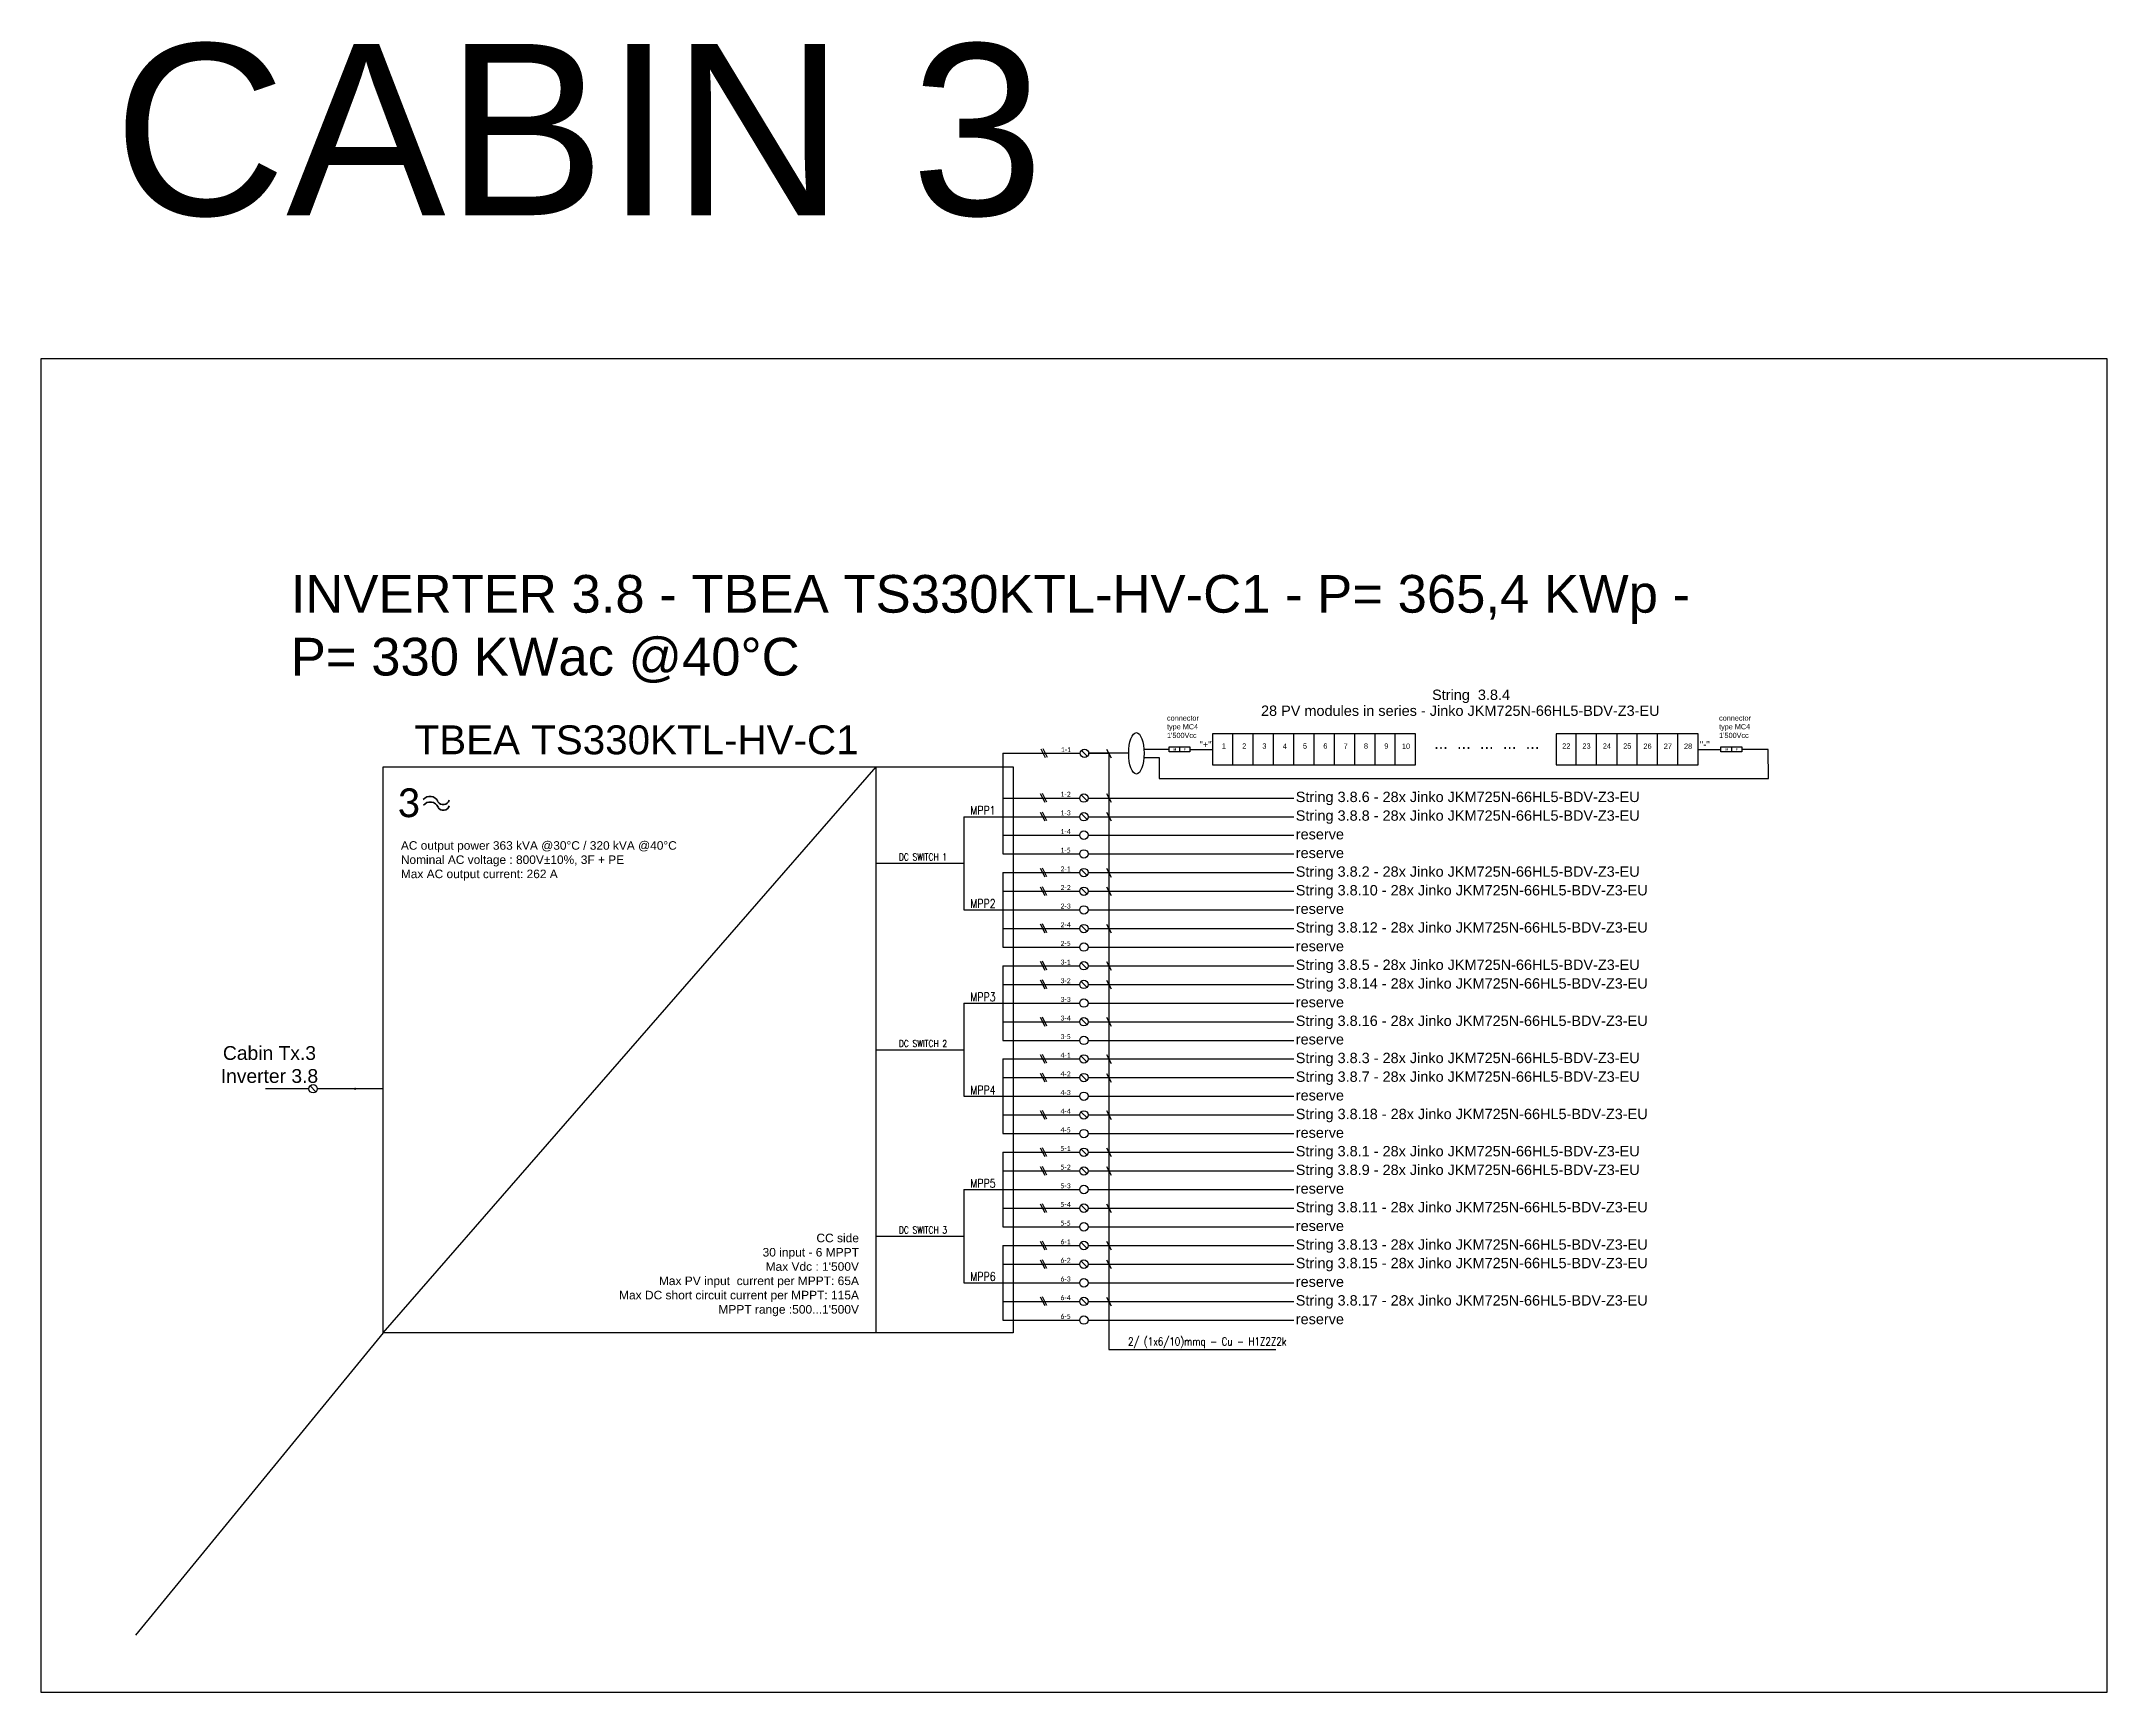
# Model space of a CAD drawing. Header units: millimetres. Extents: x 14856 to 141494, y 133975 to 167686.
# Drawn here: x 115110 to 127172, y 133975 to 143614 of the extents above; entities that cross this region are included whole.
import ezdxf

# ---------------------------------------------------------------- set-up
doc = ezdxf.new("R2010")
doc.units = ezdxf.units.MM
doc.linetypes.add('TRATTEGGIATA', pattern=[19.05, 12.7, -6.35])
doc.layers.add('-Testi', color=1, linetype='Continuous')
doc.layers.add('TRATTEGGIATA', color=40, linetype='TRATTEGGIATA')
doc.styles.add('Legend', font='calibri.ttf')
doc.styles.add('SIMPLEX', font='SIMPLEX', dxfattribs={"width": 0.8})
doc.styles.get("Standard").update_dxf_attribs({"font": 'arial.ttf'})

# ---------------------------------------------------------------- blocks, each defined once
blk = doc.blocks.new('P00102')
at = {"color": 1, "linetype": 'ByBlock', "lineweight": 25}
for p, q in [((0, 4), (-4, -4)), ((2, 4), (-2, -4)), ((4, 4), (0, -4))]:
    blk.add_line(p, q, dxfattribs=at)
blk = doc.blocks.new('P00')
at = {"color": 1}
for points in [[(-19, 26), (7, -25)], [(20, -25), (-6, 26)]]:
    blk.add_lwpolyline(points, dxfattribs=at)

msp = doc.modelspace()

# ---------------------------------------------------------------- linework, layer by layer
for points in [[(121950, 139572), (121950, 139390), (123136, 139390), (123136, 139572), (121950, 139572)], [(122069, 139390), (122069, 139572)], [(122187, 139390), (122187, 139571)], [(122306, 139389), (122306, 139571)], [(122424, 139390), (122424, 139572)], [(122543, 139390), (122543, 139571)], [(122662, 139389), (122662, 139571)], [(122780, 139390), (122780, 139572)], [(122899, 139390), (122899, 139571)], [(123017, 139389), (123017, 139571)], [(123956, 139572), (123956, 139390), (124786, 139390), (124786, 139572), (123956, 139572)], [(124074, 139390), (124074, 139572)], [(124193, 139390), (124193, 139571)], [(124312, 139389), (124312, 139571)], [(124430, 139390), (124430, 139572)], [(124549, 139390), (124549, 139571)], [(124549, 139390), (124549, 139571)], [(124667, 139389), (124667, 139571)], [(124667, 139389), (124667, 139571)], [(124786, 139390), (124786, 139572)], [(120725, 139458), (120725, 138871)], [(121220, 139440), (121185, 139475)], [(121224, 139458), (121344, 139458), (121344, 135978)], [(121331, 139483), (121357, 139432)], [(121331, 139483), (121357, 139432)], [(121757, 139496), (121757, 139466)], [(121817, 139481), (121950, 139481)], [(124786, 139481), (124919, 139481)], [(124980, 139496), (124980, 139466)], [(117106, 136075), (119985, 139379)], [(119985, 136075), (119985, 139379)], [(121217, 139180), (121182, 139215)], [(121331, 139223), (121357, 139172)], [(120497, 139088), (120725, 139088)], [(120497, 139088), (120497, 138544)], [(121217, 139071), (121182, 139106)], [(121331, 139114), (121357, 139063)], [(119985, 138816), (120497, 138816)], [(120725, 138762), (120725, 138327)], [(121217, 138745), (121182, 138779)], [(121331, 138787), (121357, 138736)], [(121217, 138636), (121182, 138670)], [(121331, 138679), (121357, 138628)], [(120497, 138544), (120725, 138544)], [(121217, 138418), (121182, 138453)], [(121331, 138461), (121357, 138410)], [(121217, 138200), (121182, 138235)], [(121331, 138243), (121357, 138192)], [(120725, 138218), (120725, 137782)], [(121217, 138091), (121182, 138126)], [(121331, 138134), (121357, 138083)], [(120497, 138000), (120725, 138000)], [(120497, 138000), (120497, 137456)], [(121217, 137874), (121182, 137909)], [(121331, 137917), (121357, 137866)], [(119985, 137728), (120497, 137728)], [(120725, 137674), (120725, 137238)], [(121217, 137656), (121182, 137691)], [(121331, 137699), (121357, 137648)], [(116714, 137483), (116680, 137517)], [(121217, 137547), (121182, 137582)], [(121331, 137590), (121357, 137539)], [(117106, 137500), (116722, 137500)], [(120497, 137456), (120725, 137456)], [(121217, 137330), (121182, 137364)], [(121331, 137373), (121357, 137321)], [(121217, 137112), (121182, 137147)], [(121331, 137155), (121357, 137104)], [(120725, 137129), (120725, 136694)], [(121217, 137003), (121182, 137038)], [(121331, 137046), (121357, 136995)], [(120497, 136912), (120725, 136912)], [(120497, 136912), (120497, 136367)], [(121217, 136785), (121182, 136820)], [(121331, 136828), (121357, 136777)], [(119985, 136640), (120497, 136640)], [(120725, 136585), (120725, 136150)], [(121217, 136568), (121182, 136603)], [(121331, 136611), (121357, 136560)], [(121217, 136459), (121182, 136494)], [(121331, 136502), (121357, 136451)], [(120497, 136367), (120725, 136367)], [(121217, 136241), (121182, 136276)], [(121331, 136284), (121357, 136233)], [(121344, 135978), (122319, 135978)]]:
    msp.add_lwpolyline(points)
at = {"color": 40, "linetype": 'Continuous'}
for points in [[(120725, 139458), (121178, 139458)], [(120725, 139197), (121175, 139197)], [(121224, 139197), (122424, 139197)], [(120725, 139088), (121175, 139088)], [(121224, 139088), (122424, 139088)], [(120725, 138762), (121175, 138762)], [(121224, 138762), (122424, 138762)], [(120725, 138653), (121175, 138653)], [(121224, 138653), (122424, 138653)], [(120725, 138435), (121175, 138435)], [(121224, 138435), (122424, 138435)], [(120725, 138218), (121175, 138218)], [(120725, 138109), (121175, 138109)], [(121224, 138218), (122424, 138218)], [(121224, 138109), (122424, 138109)], [(120725, 137891), (121175, 137891)], [(121224, 137891), (122424, 137891)], [(120725, 137674), (121175, 137674)], [(121224, 137674), (122424, 137674)], [(120725, 137565), (121175, 137565)], [(121224, 137565), (122424, 137565)], [(120725, 137347), (121175, 137347)], [(121224, 137347), (122424, 137347)], [(120725, 137129), (121175, 137129)], [(120725, 137020), (121175, 137020)], [(121224, 137129), (122424, 137129)], [(121224, 137020), (122424, 137020)], [(120725, 136803), (121175, 136803)], [(121224, 136803), (122424, 136803)], [(120725, 136585), (121175, 136585)], [(121224, 136585), (122424, 136585)], [(120725, 136476), (121175, 136476)], [(121224, 136476), (122424, 136476)]]:
    msp.add_lwpolyline(points, dxfattribs=at)
at = {"color": 40}
for points in [[(121460, 139458), (121227, 139458)], [(121550, 139483), (121695, 139483)], [(121550, 139433), (121639, 139433), (121639, 139311), (125196, 139311), (125195, 139481), (125041, 139481)]]:
    msp.add_lwpolyline(points, dxfattribs=at)
for points in [[(121696, 139496), (121817, 139496), (121817, 139466), (121696, 139466)], [(124919, 139496), (125041, 139496), (125041, 139466), (124919, 139466)], [(117106, 139379), (120786, 139379), (120786, 136075), (117106, 136075)]]:
    msp.add_lwpolyline(points, close=True)
at = {"color": 8, "linetype": 'Continuous'}
for points in [[(120725, 138980), (121175, 138980)], [(121224, 138980), (122424, 138980)], [(120725, 138871), (121175, 138871)], [(121224, 138871), (122424, 138871)], [(120725, 138544), (121175, 138544)], [(121224, 138544), (122424, 138544)], [(120725, 138327), (121175, 138327)], [(121224, 138327), (122424, 138327)], [(120725, 138000), (121175, 138000)], [(121224, 138000), (122424, 138000)], [(120725, 137782), (121175, 137782)], [(121224, 137782), (122424, 137782)], [(120725, 137456), (121175, 137456)], [(121224, 137456), (122424, 137456)], [(120725, 137238), (121175, 137238)], [(121224, 137238), (122424, 137238)], [(120725, 136912), (121175, 136912)], [(121224, 136912), (122424, 136912)], [(120725, 136694), (121175, 136694)], [(121224, 136694), (122424, 136694)], [(120725, 136367), (121175, 136367)], [(121224, 136367), (122424, 136367)], [(120725, 136150), (121175, 136150)], [(121224, 136150), (122424, 136150)]]:
    msp.add_lwpolyline(points, dxfattribs=at)
at = {"color": 4}
msp.add_lwpolyline([(116672, 137500), (116420, 137500)], dxfattribs=at)
at = {"color": 7}
for centre in [(121202, 139458), (121199, 139197), (121199, 139088), (121199, 138762), (121199, 138653), (121199, 138435), (121199, 138218), (121199, 138109), (121199, 137891), (121199, 137674), (121199, 137565), (121199, 137347), (121199, 137129), (121199, 137020), (121199, 136803), (121199, 136585), (121199, 136476), (121199, 136259)]:
    msp.add_circle(centre, 24.6, dxfattribs=at)
at = {"color": 8}
for centre in [(121199, 138980), (121199, 138871), (121199, 138544), (121199, 138327), (121199, 138000), (121199, 137782), (121199, 137456), (121199, 137238), (121199, 136912), (121199, 136694), (121199, 136367), (121199, 136150)]:
    msp.add_circle(centre, 24.6, dxfattribs=at)
msp.add_circle((116697, 137500), 24.6)
at = {"lineweight": 35}
for centre, radius, start, end in [((117380, 139157), 50.1, 22.5771, 141.9874), ((117381, 139124), 50.1, 22.5771, 141.9874), ((117457, 139195), 36.5, 211.9962, 342.6174), ((117458, 139162), 36.5, 211.9962, 342.6174)]:
    msp.add_arc(centre, radius, start, end, dxfattribs=at)
msp.add_ellipse((121505, 139458), major_axis=(0, -121), ratio=0.370747)
at = {"layer": 'Defpoints', "color": 1}
msp.add_line((117106, 136075), (115661, 134311), dxfattribs=at)
msp.add_lwpolyline([(115110, 141762), (127172, 141762), (127172, 133975), (115110, 133975)], close=True, dxfattribs=at)
at = {"layer": 'TRATTEGGIATA', "color": 40, "linetype": 'Continuous', "ltscale": 0.5}
for points in [[(120725, 136259), (121175, 136259)], [(121224, 136259), (122424, 136259)]]:
    msp.add_lwpolyline(points, dxfattribs=at)

# ---------------------------------------------------------------- block references
for name, p in [('P00', (120966, 139458)), ('P00', (120963, 139197)), ('P00', (120963, 139089)), ('P00', (120963, 138762)), ('P00', (120963, 138653)), ('P00', (120963, 138436)), ('P00', (120963, 138218)), ('P00', (120963, 138109)), ('P00', (120963, 137891)), ('P00', (120963, 137674)), ('P00102', (116942, 137500)), ('P00', (120963, 137565)), ('P00', (120963, 137347)), ('P00', (120963, 137129)), ('P00', (120963, 137021)), ('P00', (120963, 136803)), ('P00', (120963, 136585)), ('P00', (120963, 136476)), ('P00', (120963, 136259))]:
    msp.add_blockref(name, p)

# ---------------------------------------------------------------- texts
at = {"layer": '-Testi', "color": 7, "attachment_point": 5, "style": 'SIMPLEX'}
for s, insert, char_height, width in [('MPP1', (120609, 139125), 50, 54.43), ('DC SWITCH 1', (120259, 138853), 40, 391.73), ('MPP2', (120609, 138581), 50, 54.43), ('MPP3', (120609, 138036), 50, 54.43), ('DC SWITCH 2', (120259, 137764), 40, 391.73), ('MPP4', (120609, 137492), 50, 54.43), ('MPP5', (120609, 136948), 50, 54.43), ('DC SWITCH 3', (120259, 136676), 40, 391.73), ('MPP6', (120609, 136404), 50, 54.43), ('2/ (1x6/10)mmq - Cu - H1Z2Z2k', (121919, 136017), 46.62, 1811.15)]:
    msp.add_mtext(s, dxfattribs=dict(at, insert=insert, char_height=char_height, width=width))
for s, insert, char_height, width, attachment_point in [('CABIN 3', (115531, 143599), 1000, 9076.37, 1), ('INVERTER 3.8 - TBEA TS330KTL-HV-C1 - P= 365,4 KWp - P= 330 KWac @40°C', (116567, 140499), 220, 8459.92, 1), ("connector type MC4\\P1'500Vcc", (121684, 139679), 30.34, 266.35, 1), ('28 PV modules in series - Jinko JKM725N-66{\\C7;HL5-BD}V-Z3-EU', (122233, 139737), 60.44, 2681.98, 1), ("connector type MC4\\P1'500Vcc", (124908, 139679), 30.34, 266.35, 1), ('TBEA TS330KTL-HV-C1', (117290, 139621), 168.7, 3487.59, 1), ('\\pxql;{\\fArial|b1|i0|c0|p34;M}', (121721, 139488), 13.78, 16.7, 1), ('\\pxql;{\\fArial|b1|i0|c0|p34;F}', (121782, 139488), 13.78, 16.7, 1), ("''+''", (121873, 139529), 38.1, 72.4, 1), ('1 ', (122004, 139516), 30.8, 30.84, 1), ('2 ', (122123, 139516), 30.8, 30.84, 1), ('3 ', (122241, 139516), 30.8, 30.84, 1), ('4 ', (122360, 139515), 30.8, 30.84, 1), ('5 ', (122478, 139516), 30.8, 30.84, 1), ('6 ', (122597, 139516), 30.8, 30.84, 1), ('7 ', (122715, 139515), 30.8, 30.84, 1), ('8 ', (122834, 139516), 30.8, 30.84, 1), ('9 ', (122953, 139516), 30.8, 30.84, 1), ('10 ', (123056, 139515), 30.8, 30.84, 1), ('...  ...  ...  ...  ... ', (123244, 139553), 68.89, 747.03, 1), ('22 ', (123992, 139516), 30.8, 30.84, 1), ('23 ', (124110, 139516), 30.8, 30.84, 1), ('24 ', (124229, 139516), 30.8, 30.84, 1), ('25 ', (124348, 139516), 30.8, 30.84, 1), ('26 ', (124466, 139515), 30.8, 30.84, 1), ('27', (124585, 139515), 30.8, 30.84, 1), ('28 ', (124703, 139515), 30.8, 30.84, 1), ("''-''", (124795, 139529), 38.1, 72.4, 1), ('\\pxql;{\\fArial|b1|i0|c0|p34;M}', (124945, 139488), 13.78, 16.7, 1), ('\\pxql;{\\fArial|b1|i0|c0|p34;F}', (125005, 139488), 13.78, 16.7, 1), ('AC output power 363 kVA @30°C / 320 kVA @40°C\\PNominal AC voltage : 800V±10%, 3F + PE \\PMax AC output current: 262 A', (117210, 138945), 49.77, 2205.22, 1), ('\\pxqc;Cabin Tx.3\\PInverter 3.8', (115987, 137749), 80.48, 910.84, 1), ("CC side\\P30 input - 6 MPPT \\PMax Vdc : 1'500V\\PMax PV input  current per MPPT: 65A\\PMax DC short circuit current per MPPT: 115A \\PMPPT range :500...1'500V ", (119885, 136654), 50, 1795.44, 3)]:
    msp.add_mtext(s, dxfattribs=dict(insert=insert, char_height=char_height, width=width, attachment_point=attachment_point))
at = {"color": 7, "char_height": 60.44, "width": 4500, "attachment_point": 1}
for s, insert in [('String  3.8.4', (123232, 139830)), ('String 3.8.6 - 28x Jinko JKM725N-66HL5-BDV-Z3-EU', (122436, 139234)), ('String 3.8.8 - 28x Jinko JKM725N-66HL5-BDV-Z3-EU', (122436, 139125)), ('String 3.8.2 - 28x Jinko JKM725N-66HL5-BDV-Z3-EU', (122436, 138798)), ('String 3.8.10 - 28x Jinko JKM725N-66HL5-BDV-Z3-EU', (122436, 138689)), ('String 3.8.12 - 28x Jinko JKM725N-66HL5-BDV-Z3-EU', (122436, 138472)), ('String 3.8.5 - 28x Jinko JKM725N-66HL5-BDV-Z3-EU', (122436, 138254)), ('String 3.8.14 - 28x Jinko JKM725N-66HL5-BDV-Z3-EU', (122436, 138145)), ('String 3.8.16 - 28x Jinko JKM725N-66HL5-BDV-Z3-EU', (122436, 137927)), ('String 3.8.3 - 28x Jinko JKM725N-66HL5-BDV-Z3-EU', (122436, 137710)), ('String 3.8.7 - 28x Jinko JKM725N-66HL5-BDV-Z3-EU', (122436, 137601)), ('String 3.8.18 - 28x Jinko JKM725N-66HL5-BDV-Z3-EU', (122436, 137383)), ('String 3.8.1 - 28x Jinko JKM725N-66HL5-BDV-Z3-EU', (122436, 137166)), ('String 3.8.9 - 28x Jinko JKM725N-66HL5-BDV-Z3-EU', (122436, 137057)), ('String 3.8.11 - 28x Jinko JKM725N-66HL5-BDV-Z3-EU', (122436, 136839)), ('String 3.8.13 - 28x Jinko JKM725N-66HL5-BDV-Z3-EU', (122436, 136621)), ('String 3.8.15 - 28x Jinko JKM725N-66HL5-BDV-Z3-EU', (122436, 136513)), ('String 3.8.17 - 28x Jinko JKM725N-66HL5-BDV-Z3-EU', (122436, 136295))]:
    msp.add_mtext(s, dxfattribs=dict(at, insert=insert))
at = {"color": 7, "char_height": 28.9, "width": 87.84, "attachment_point": 1, "style": 'Legend'}
for s, insert in [('1-1', (121064, 139494)), ('1-2', (121062, 139234)), ('1-3', (121062, 139125)), ('2-1', (121062, 138798)), ('2-2', (121062, 138689)), ('2-4', (121062, 138472)), ('3-1', (121062, 138254)), ('3-2', (121062, 138145)), ('3-4', (121062, 137927)), ('4-1', (121062, 137710)), ('4-2', (121062, 137601)), ('4-4', (121062, 137383)), ('5-1', (121062, 137166)), ('5-2', (121062, 137057)), ('5-4', (121062, 136839)), ('6-1', (121062, 136621)), ('6-2', (121062, 136513)), ('6-4', (121062, 136295))]:
    msp.add_mtext(s, dxfattribs=dict(at, insert=insert))
at = {"insert": (117188, 139254), "char_height": 169, "width": 2757.72, "attachment_point": 1, "style": 'Legend'}
msp.add_mtext('3', dxfattribs=at)
at = {"color": 8, "char_height": 28.9, "width": 87.84, "attachment_point": 1, "style": 'Legend'}
for s, insert in [('1-4', (121062, 139016)), ('1-5', (121062, 138907)), ('2-3', (121062, 138581)), ('2-5', (121062, 138363)), ('3-3', (121062, 138036)), ('3-5', (121062, 137819)), ('4-3', (121062, 137492)), ('4-5', (121062, 137274)), ('5-3', (121062, 136948)), ('5-5', (121062, 136730)), ('6-3', (121062, 136404)), ('6-5', (121062, 136186))]:
    msp.add_mtext(s, dxfattribs=dict(at, insert=insert))
at = {"color": 8, "char_height": 60.4, "width": 4500, "attachment_point": 1}
for insert in [(122436, 139016), (122436, 138907), (122436, 138581), (122436, 138363), (122436, 138036), (122436, 137819), (122436, 137492), (122436, 137274), (122436, 136948), (122436, 136730), (122436, 136404), (122436, 136186)]:
    msp.add_mtext('reserve', dxfattribs=dict(at, insert=insert))

doc.saveas('drawing.dxf')
